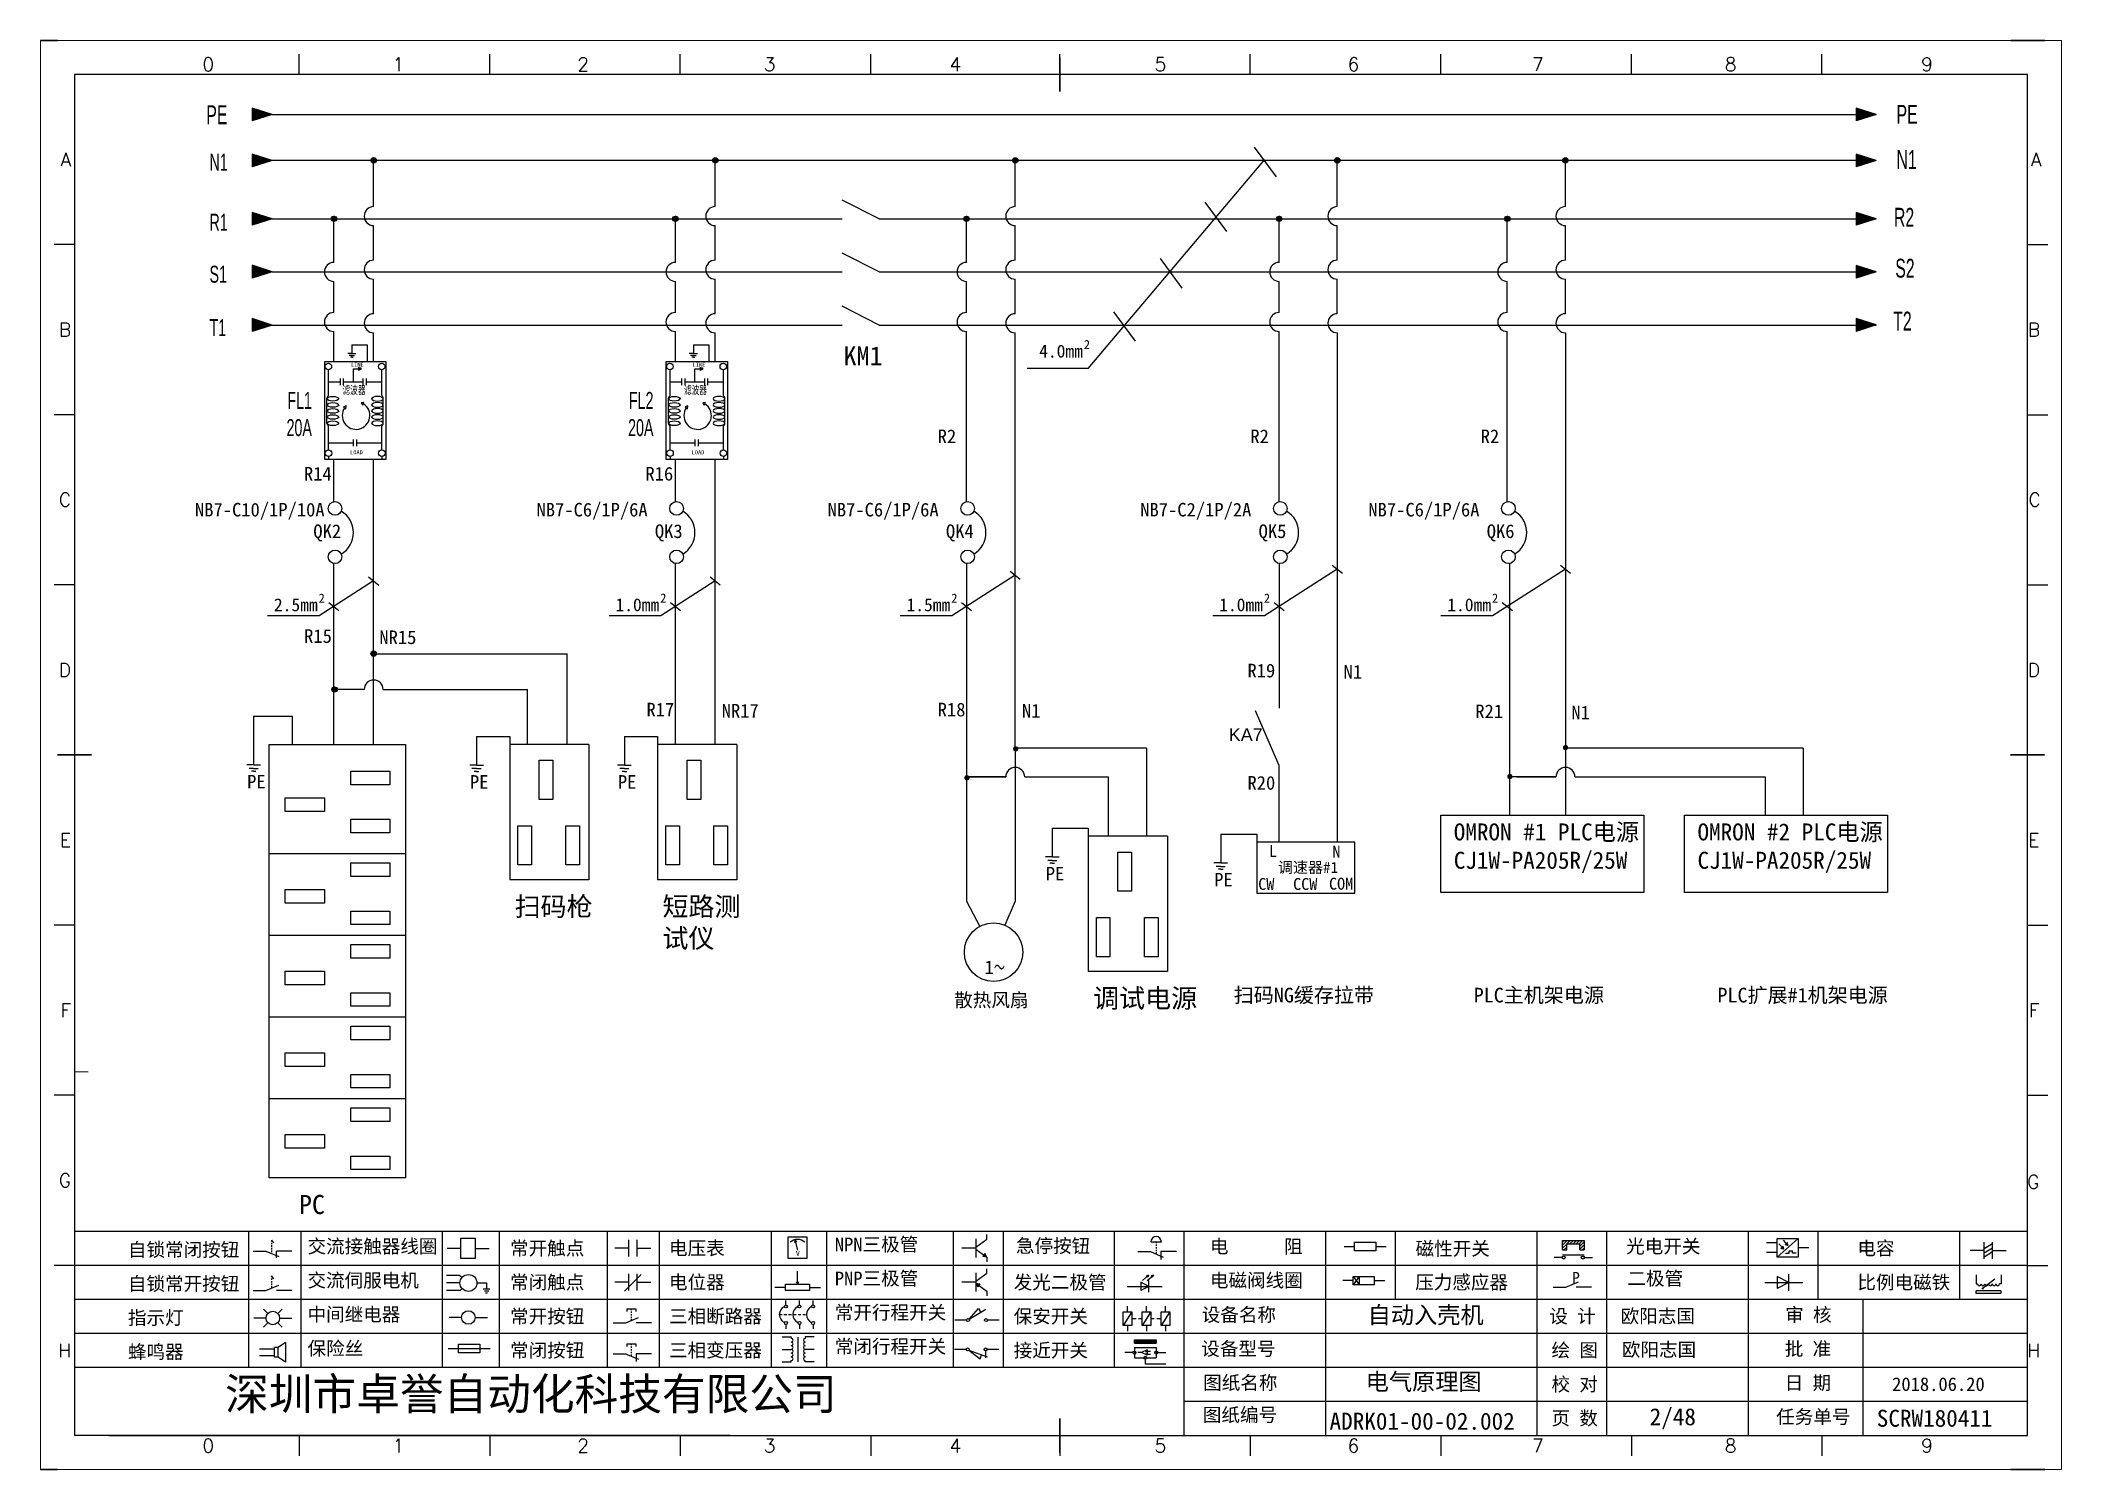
# Model space of a CAD drawing. Header units: millimetres. Extents: x 336 to 12810, y -1577 to 4105.
# Drawn here: x 6856.1 to 7153.1, y -58.4 to 151.6 of the extents above; entities that cross this region are included whole.
import ezdxf
from ezdxf.enums import TextEntityAlignment as Align

# ---------------------------------------------------------------- set-up
doc = ezdxf.new("R2010")
doc.units = ezdxf.units.MM
for name, color, linetype in [('0015LEVEL_0', 7, 'Continuous'), ('AE_BOR', 1, 'Continuous'), ('MISC', 2, 'Continuous'), ('SYMS', 7, 'Continuous'), ('主图', 7, 'Continuous')]:
    doc.layers.add(name, color=color, linetype=linetype)
doc.layers.add('元件', color=4, linetype='Continuous', lineweight=25)
doc.styles.get("Standard").update_dxf_attribs({"font": ''})
doc.styles.add('STYLE1', font='italic.shx', dxfattribs={"width": 0.68, "height": 3, "bigfont": 'xc00.shx'})
doc.styles.add('WD', font='romans.shx', dxfattribs={"width": 0.8, "bigfont": 'gbcbig.shx'})
doc.styles.add('工程字', font='')
doc.styles.add('样式 0', font='')
doc.styles.add('样式 8', font='arial.ttf', dxfattribs={"width": 0.6, "height": 2.5})
doc.styles.add('汉字', font='')
doc.styles.get('Standard').set_extended_font_data('SimSun')
doc.styles.get('工程字').set_extended_font_data('SimSun')
doc.styles.get('样式 0').set_extended_font_data('KaiTi_GB2312')
doc.styles.get('汉字').set_extended_font_data('新宋体')

msp = doc.modelspace()

# ---------------------------------------------------------------- texts
at = {"color": 0}
for s, p in [('4.0mm', (7002.887, 105.037)), ('2.5mm', (6890.44, 67.764)), ('1.0mm', (6940.631, 67.771)), ('1.5mm', (6983.398, 67.764)), ('1.0mm', (7029.343, 67.764)), ('1.0mm', (7062.863, 67.764))]:
    msp.add_text(s, height=1.89, dxfattribs=at).set_placement(p)
at = {"style": '汉字'}
for s, p in [('QK2', (6898.273, 79.521)), ('QK3', (6948.463, 79.521)), ('QK4', (6991.231, 79.521)), ('QK5', (7037.176, 79.521)), ('QK6', (7070.696, 79.521))]:
    msp.add_text(s, height=2, dxfattribs=at).set_placement(p, align=Align.MIDDLE_CENTER)
msp.add_text('2/48', height=2.5).set_placement((7092.595, -51.85))
at = {"color": 3, "attachment_point": 1, "style": '样式 8'}
for s, insert, char_height, width in [('N1', (6880.973, 134.998), 2.5, 4.96666), ('N1', (7128.874, 135.516), 2.772, 4.96666), ('R1', (6880.973, 126.169), 2.5, 4.96666), ('R2', (7128.499, 127.04), 2.772, 15.27425), ('S2', (7128.69, 119.556), 2.772, 19.43687), ('S1', (6880.973, 118.535), 2.5, 4.96666), ('T1', (6880.973, 110.691), 2.5, 4.96666), ('T2', (7128.385, 111.782), 2.772, 15.27425)]:
    msp.add_mtext(s, dxfattribs=dict(at, insert=insert, char_height=char_height, width=width))
at = {"color": 0, "attachment_point": 1}
for s, insert, char_height, width in [('2', (7009.448, 107.631), 1.35, 2.39904), ('2', (6897.001, 70.358), 1.35, 2.39904), ('2', (6947.192, 70.365), 1.35, 2.39904), ('2', (6989.959, 70.358), 1.35, 2.39904), ('2', (7035.904, 70.358), 1.35, 2.39904), ('2', (7069.424, 70.358), 1.35, 2.39904), ('PE', (6886.501, 43.718), 2, 5.69717), ('PE', (6919.244, 43.682), 2, 5.69717), ('PE', (6940.984, 43.682), 2, 5.69717), ('OMRON #1 PLC电源\\PCJ1W-PA205R/25W', (7063.809, 36.584), 2.5, 53.1264), ('OMRON #2 PLC电源\\PCJ1W-PA205R/25W', (7099.624, 36.584), 2.5, 53.1264), ('PE', (7003.86, 30.198), 2, 5.69717), ('调速器#1', (7037.974, 30.936), 1.62, 10.20198), ('PE', (7028.606, 29.319), 2, 5.69717), ('\\P1{\\W0.6;\\C256;～}', (6994.865, 19.775), 2, 4.96215), ('散热风扇', (6990.406, 11.638), 2, 11.77848), ('扫码NG缓存拉带', (7031.477, 12.437), 2.16, 24.24945), ('PLC主机架电源', (7066.747, 12.437), 2.16, 24.24945), ('PLC扩展#1机架电源', (7102.563, 12.437), 2.16, 26.58298)]:
    msp.add_mtext(s, dxfattribs=dict(at, insert=insert, char_height=char_height, width=width))
at = {"insert": (6974.151, 106.688), "char_height": 2.8, "width": 15.20009, "attachment_point": 1, "style": '工程字'}
msp.add_mtext('KM1', dxfattribs=at)
at = {"insert": (7030.747, 50.572), "char_height": 1.89, "width": 3.40278, "attachment_point": 1}
msp.add_mtext('{\\fArial|b0|i0|c0|p32;K\\fArial|b0|i0|c238|p32;A\\fArial|b0|i0|c0|p32;7}', dxfattribs=at)
at = {"attachment_point": 1}
for s, width, insert, char_height in [('自动入壳机', 22.80454, (7051.156, -34.389), 2.5), ('欧阳志国', 22.80454, (7088.339, -34.809), 2), ('欧阳志国', 22.80454, (7088.511, -39.725), 2), ('电气原理图', 22.80454, (7050.872, -44.198), 2.5), ('ADRK01-00-02.002', 32.99572, (7045.561, -49.998), 2.5), ('SCRW180411', 32.99572, (7125.972, -49.568), 2.5)]:
    msp.add_mtext_dynamic_manual_height_columns(s, width=width, gutter_width=12.5, heights=[0], dxfattribs=dict(at, insert=insert, char_height=char_height))
at = {"style": '样式 8', "width": 0.6}
for tag, p in [('FL1', (6896.022, 97.497)), ('FL2', (6946.213, 97.497)), ('20A', (6896.022, 93.497)), ('20A', (6946.213, 93.497))]:
    msp.add_attdef(tag, text='', height=2.5, dxfattribs=at).set_placement(p, align=Align.RIGHT)
at = {"layer": '0015LEVEL_0', "char_height": 1.18956, "attachment_point": 1, "style": 'STYLE1'}
for insert in [(6900.507, 100.853), (6950.697, 100.853)]:
    msp.add_mtext('{\\fSimSun|b0|i0|c134|p32;滤波器}', dxfattribs=dict(at, insert=insert))
at = {"layer": 'MISC', "char_height": 2.772, "width": 4.96666, "attachment_point": 1, "style": '样式 8'}
for insert in [(6880.51, 142.099), (7128.874, 142.169)]:
    msp.add_mtext('PE', dxfattribs=dict(at, insert=insert))
at = {"layer": 'MISC', "color": 0, "attachment_point": 1, "style": '样式 0'}
for s, insert, char_height, width in [('{\\fSimSun|b0|i0|c134|p2;LINE}', (6901.776, 104.3), 0.59478, 1.49196), ('{\\fSimSun|b0|i0|c134|p2;LINE}', (6951.966, 104.3), 0.59478, 1.49196), ('{\\fSimSun|b0|i0|c134|p2;LOAD}', (6901.636, 91.423), 0.59478, 1.49196), ('{\\fSimSun|b0|i0|c134|p2;LOAD}', (6951.826, 91.423), 0.59478, 1.49196), ('{\\fSimSun|b0|i0|c134|p2;NB7-C10/1P/10A}', (6878.841, 83.688), 2, 9.98661), ('{\\fSimSun|b0|i0|c134|p2;NB7-C6/1P/6A}', (6929.032, 83.688), 2, 9.98661), ('{\\fSimSun|b0|i0|c134|p2;NB7-C6/1P/6A}', (6971.799, 83.688), 2, 9.98661), ('{\\fSimSun|b0|i0|c134|p2;NB7-C2/1P/2A}', (7017.744, 83.688), 2, 9.98661), ('{\\fSimSun|b0|i0|c134|p2;NB7-C6/1P/6A}', (7051.264, 83.688), 2, 9.98661), ('扫码枪', (6925.799, 25.782), 2.8, 12.27277), ('短路测试仪', (6947.54, 25.782), 2.8, 12.27277), ('调试电源', (7010.821, 12.298), 2.8, 16.56425), ('PC', (6894.126, -18.012), 2.8, 12.27277)]:
    msp.add_mtext(s, dxfattribs=dict(at, insert=insert, char_height=char_height, width=width))
at = {"layer": 'MISC', "color": 3, "char_height": 2, "width": 5.01683, "attachment_point": 1, "style": '样式 0'}
for s, insert in [('R2', (6987.978, 94.466)), ('R2', (7033.923, 94.466)), ('R2', (7067.771, 94.466)), ('R14', (6894.844, 88.968)), ('R16', (6945.034, 88.968)), ('R15', (6894.877, 65.113)), ('NR15', (6905.932, 64.935)), ('R19', (7033.499, 60.045)), ('N1', (7047.616, 59.867)), ('R17', (6945.184, 54.314)), ('NR17', (6956.239, 54.136)), ('R18', (6987.978, 54.314)), ('N1', (7000.357, 54.136)), ('R21', (7066.977, 54.058)), ('N1', (7081.094, 53.88)), ('R20', (7033.499, 43.543))]:
    msp.add_mtext(s, dxfattribs=dict(at, insert=insert))
at = {"layer": '元件', "color": 0}
for s, height, p in [('L', 1.746, (7036.65, 31.665)), ('N', 1.746, (7045.975, 31.565)), ('CW', 1.7464, (7035.077, 26.813)), ('CCW', 1.7464, (7040.205, 26.813)), ('COM', 1.7464, (7045.479, 26.853))]:
    msp.add_text(s, height=height, dxfattribs=at).set_placement(p)

# ---------------------------------------------------------------- blocks, each defined once
blk = doc.blocks.new('WDDOT')
blk.add_hatch(color=256).paths.add_polyline_path([(0.5, 0, 1), (-0.5, 0, 1)])
blk.add_circle((0, 0), 0.5)
blk = doc.blocks.new('磁性开关')
at = {"linetype": 'ByBlock'}
h = blk.add_hatch(dxfattribs=at)
h.set_pattern_fill('ANSI31', color=256, scale=0.1, style=0)
h.paths.add_polyline_path([(-1910.88, -776.69), (-1910.88, -775.29), (-1907.69, -775.29), (-1907.69, -776.69), (-1908.31, -776.69), (-1908.31, -775.79), (-1910.25, -775.79), (-1910.25, -776.69)])
for p, q in [((-1910.91, -777.81), (-1912.09, -777.81)), ((-1910.88, -776.69), (-1910.88, -775.29)), ((-1910.88, -775.29), (-1907.69, -775.29)), ((-1910.88, -776.69), (-1910.25, -776.69)), ((-1910.88, -777.39), (-1907.69, -777.39)), ((-1910.25, -776.69), (-1910.25, -775.79)), ((-1910.25, -775.79), (-1908.31, -775.79)), ((-1908.31, -776.69), (-1908.31, -775.79)), ((-1908.31, -776.69), (-1907.69, -776.69)), ((-1907.69, -775.29), (-1907.69, -776.69)), ((-1907.66, -777.81), (-1906.48, -777.81))]:
    blk.add_line(p, q, dxfattribs=at)
for centre in [(-1910.68, -777.81), (-1907.88, -777.81)]:
    blk.add_circle(centre, 0.225, dxfattribs=at)
blk = doc.blocks.new('*U6')
at = {"linetype": 'ByBlock'}
for p, q in [((-1909.23, -780.45), (-1909.23, -780.67)), ((-1909.23, -780.45), (-1908.92, -780.84)), ((-1909.23, -780.84), (-1909.23, -781.05)), ((-1911.92, -782.07), (-1910.06, -782.07)), ((-1910.06, -782.07), (-1908.18, -782.88)), ((-1909.23, -781.23), (-1909.23, -781.44)), ((-1909.23, -781.61), (-1909.23, -781.83)), ((-1909.23, -782), (-1909.23, -782.21)), ((-1909.23, -782.38), (-1909.23, -782.43)), ((-1908.52, -783.07), (-1908.52, -782.07)), ((-1906.25, -782.07), (-1908.52, -782.07))]:
    blk.add_line(p, q, dxfattribs=at)
blk = doc.blocks.new('*U8')
at = {"linetype": 'ByBlock'}
for p, q in [((-1911.92, -792.89), (-1910.06, -792.89)), ((-1910.06, -792.89), (-1908.18, -792.08)), ((-1908.88, -791.17), (-1909.23, -790.71)), ((-1909.23, -790.71), (-1909.23, -790.92)), ((-1909.23, -791.09), (-1909.23, -791.31)), ((-1909.23, -791.48), (-1909.23, -791.69)), ((-1909.23, -791.86), (-1909.23, -792.08)), ((-1909.23, -792.25), (-1909.23, -792.47)), ((-1906.25, -792.89), (-1908.52, -792.89))]:
    blk.add_line(p, q, dxfattribs=at)
blk = doc.blocks.new('蜂鸣器')
at = {"linetype": 'ByBlock'}
for p, q in [((-1907.17, -795.53), (-1908.25, -796.26)), ((-1907.17, -795.53), (-1907.17, -798.41)), ((-1908.8, -796.48), (-1911.01, -796.48)), ((-1908.8, -797.46), (-1911.01, -797.46)), ((-1908.25, -796.26), (-1908.8, -796.26)), ((-1908.8, -797.68), (-1908.8, -796.26)), ((-1908.25, -797.68), (-1908.8, -797.68)), ((-1908.25, -797.68), (-1908.25, -796.26)), ((-1907.17, -798.41), (-1908.25, -797.68))]:
    blk.add_line(p, q, dxfattribs=at)
blk = doc.blocks.new('指示灯')
at = {"linetype": 'ByBlock'}
for p, q in [((-1854.25, -776.92), (-1856.06, -776.92)), ((-1854.62, -775.59), (-1853.97, -776.23)), ((-1854.62, -778.25), (-1853.97, -777.61)), ((-1851.9, -775.59), (-1852.54, -776.23)), ((-1851.9, -778.25), (-1852.54, -777.61)), ((-1852.26, -776.92), (-1850.45, -776.92))]:
    blk.add_line(p, q, dxfattribs=at)
blk.add_circle((-1853.26, -776.92), 0.992, dxfattribs=at)
blk = doc.blocks.new('光电开关')
at = {"linetype": 'ByBlock'}
h = blk.add_hatch(dxfattribs=at)
h.set_pattern_fill('ANSI31', color=256, scale=0.01, style=0)
h.set_pattern_definition([(45, (0.172267, 0), (-0.0224506403, 0.0224506403), [])])
h.paths.add_polyline_path([(-1882.44, -776.34), (-1882.5, -775.91), (-1882.68, -776.07)])
h.paths.add_polyline_path([(-1882.86, -776.23), (-1882.44, -776.34), (-1882.68, -776.07)])
h.paths.add_polyline_path([(-1883.05, -776.88), (-1883.11, -776.45), (-1883.29, -776.61)])
h.paths.add_polyline_path([(-1883.47, -776.77), (-1883.05, -776.88), (-1883.29, -776.61)])
for p, q in [((-1884.01, -775.96), (-1885.56, -775.96)), ((-1884.01, -777.39), (-1885.56, -777.39)), ((-1880.91, -775.3), (-1884.01, -778.05)), ((-1883.75, -776.09), (-1883.05, -776.88)), ((-1883.11, -776.45), (-1883.47, -776.77)), ((-1883.05, -776.88), (-1883.47, -776.77)), ((-1883.14, -775.55), (-1882.44, -776.34)), ((-1883.05, -776.88), (-1883.11, -776.45)), ((-1882.5, -775.91), (-1882.86, -776.23)), ((-1882.44, -776.34), (-1882.86, -776.23)), ((-1882.78, -777.47), (-1882.23, -777.47)), ((-1882.44, -776.34), (-1882.5, -775.91)), ((-1882.23, -777.47), (-1882.23, -777.14)), ((-1882.23, -777.14), (-1881.78, -777.14)), ((-1881.78, -777.47), (-1881.78, -777.14)), ((-1881.23, -777.47), (-1881.78, -777.47)), ((-1879.37, -776.67), (-1880.91, -776.67))]:
    blk.add_line(p, q, dxfattribs=at)
blk.add_lwpolyline([(-1884.01, -775.3), (-1880.91, -775.3), (-1880.91, -778.05), (-1884.01, -778.05)], close=True, dxfattribs=at)
blk = doc.blocks.new('交流接触器线圈')
at = {"linetype": 'ByBlock'}
for p, q in [((-1880.82, -781.77), (-1882.87, -781.77)), ((-1878.72, -781.77), (-1876.67, -781.77))]:
    blk.add_line(p, q, dxfattribs=at)
blk.add_lwpolyline([(-1880.82, -780.28), (-1878.72, -780.28), (-1878.72, -783.26), (-1880.82, -783.26)], close=True, dxfattribs=at)
blk = doc.blocks.new('交流伺服电机')
at = {"linetype": 'ByBlock'}
for p, q in [((-1880.97, -785.75), (-1882.94, -785.75)), ((-1880.97, -786.85), (-1882.94, -786.85)), ((-1880.97, -785.75), (-1880.65, -786.03)), ((-1878.49, -786.85), (-1877.07, -786.85)), ((-1877.07, -786.85), (-1877.07, -787.72)), ((-1880.97, -787.94), (-1882.94, -787.94)), ((-1880.97, -787.94), (-1880.65, -787.67)), ((-1877.54, -787.72), (-1876.59, -787.72)), ((-1877.38, -788.01), (-1876.75, -788.01)), ((-1877.23, -788.29), (-1876.9, -788.29))]:
    blk.add_line(p, q, dxfattribs=at)
blk.add_circle((-1879.73, -786.85), 1.24, dxfattribs=at)
blk = doc.blocks.new('中间继电器')
at = {"linetype": 'ByBlock'}
for p, q in [((-1880.72, -791.92), (-1882.54, -791.92)), ((-1878.74, -791.92), (-1876.92, -791.92))]:
    blk.add_line(p, q, dxfattribs=at)
blk.add_circle((-1879.73, -791.92), 0.992, dxfattribs=at)
blk = doc.blocks.new('保险丝')
at = {"linetype": 'ByBlock'}
blk.add_line((-1882.72, -796.49), (-1876.55, -796.49), dxfattribs=at)
blk.add_lwpolyline([(-1881.2, -795.86), (-1878.06, -795.86), (-1878.06, -797.12), (-1881.2, -797.12)], close=True, dxfattribs=at)
blk = doc.blocks.new('常开按钮')
at = {"linetype": 'ByBlock'}
for p, q in [((-1910.06, -787.73), (-1908.18, -786.93)), ((-1909.9, -785.68), (-1908.56, -785.68)), ((-1909.9, -785.68), (-1909.9, -786.07)), ((-1909.23, -785.68), (-1909.23, -785.89)), ((-1909.23, -786.06), (-1909.23, -786.28)), ((-1909.23, -786.45), (-1909.23, -786.67)), ((-1909.23, -786.84), (-1909.23, -787.05)), ((-1908.56, -785.68), (-1908.56, -786.07)), ((-1911.92, -787.73), (-1910.06, -787.73)), ((-1909.23, -787.22), (-1909.23, -787.38)), ((-1906.25, -787.73), (-1908.52, -787.73))]:
    blk.add_line(p, q, dxfattribs=at)
blk = doc.blocks.new('常开触点')
at = {"linetype": 'ByBlock'}
for p, q in [((-1853.82, -782.99), (-1853.82, -780.56)), ((-1852.6, -782.99), (-1852.6, -780.56)), ((-1853.82, -781.77), (-1855.88, -781.77)), ((-1852.6, -781.77), (-1850.55, -781.77))]:
    blk.add_line(p, q, dxfattribs=at)
blk = doc.blocks.new('常闭触点')
at = {"linetype": 'ByBlock'}
for p, q in [((-1853.82, -786.77), (-1855.88, -786.77)), ((-1852.01, -785.66), (-1854.43, -788.1)), ((-1853.82, -787.99), (-1853.82, -785.56)), ((-1852.6, -787.99), (-1852.6, -785.56)), ((-1852.6, -786.77), (-1850.55, -786.77))]:
    blk.add_line(p, q, dxfattribs=at)
blk = doc.blocks.new('常闭按钮')
at = {"linetype": 'ByBlock'}
for p, q in [((-1856.13, -792.28), (-1854.28, -792.28)), ((-1854.28, -792.28), (-1852.4, -793.09)), ((-1854.11, -790.83), (-1852.77, -790.83)), ((-1854.11, -790.83), (-1854.11, -791.22)), ((-1853.44, -790.83), (-1853.44, -791.04)), ((-1853.44, -791.21), (-1853.44, -791.43)), ((-1853.44, -791.6), (-1853.44, -791.82)), ((-1853.44, -791.99), (-1853.44, -792.2)), ((-1853.44, -792.37), (-1853.44, -792.53)), ((-1852.77, -790.83), (-1852.77, -791.22)), ((-1850.47, -792.28), (-1852.73, -792.28)), ((-1852.73, -792.28), (-1852.73, -793.43))]:
    blk.add_line(p, q, dxfattribs=at)
blk = doc.blocks.new('电磁阀线圈')
at = {"linetype": 'ByBlock'}
for p, q in [((-1854.61, -795.92), (-1853.75, -797.16)), ((-1853.75, -795.92), (-1854.61, -797.16)), ((-1853.75, -795.92), (-1853.75, -797.16)), ((-1854.61, -796.54), (-1856.17, -796.54)), ((-1851.53, -796.54), (-1849.97, -796.54))]:
    blk.add_line(p, q, dxfattribs=at)
blk.add_lwpolyline([(-1854.61, -795.92), (-1851.53, -795.92), (-1851.53, -797.16), (-1854.61, -797.16)], close=True, dxfattribs=at)
blk = doc.blocks.new('电压表')
at = {"linetype": 'ByBlock'}
for p, q in [((-1814.84, -780.75), (-1814.91, -781.13)), ((-1814.6, -781.05), (-1814.91, -781.13)), ((-1814.84, -780.75), (-1814.46, -782.26)), ((-1814.84, -780.75), (-1814.6, -781.05))]:
    blk.add_line(p, q, dxfattribs=at)
blk.add_lwpolyline([(-1815.84, -780.34), (-1813.07, -780.34), (-1813.07, -783.49), (-1815.84, -783.49)], close=True, dxfattribs=at)
blk.add_arc((-1814.46, -782.26), 1.56, 46.8313, 133.1687, dxfattribs=at)
at = {"linetype": 'ByBlock', "insert": (-1814.7, -782.39), "char_height": 0.75, "width": 0.6768, "attachment_point": 1}
blk.add_mtext('V', dxfattribs=at)
blk = doc.blocks.new('电位器')
at = {"linetype": 'ByBlock'}
for p, q in [((-1814.45, -787.3), (-1814.62, -786.96)), ((-1814.62, -786.96), (-1814.27, -786.96)), ((-1814.45, -787.3), (-1814.45, -785.39)), ((-1814.45, -787.3), (-1814.27, -786.96)), ((-1816.21, -787.75), (-1817.79, -787.75)), ((-1812.68, -787.75), (-1811.1, -787.75))]:
    blk.add_line(p, q, dxfattribs=at)
blk.add_lwpolyline([(-1816.21, -787.3), (-1812.68, -787.3), (-1812.68, -788.2), (-1816.21, -788.2)], close=True, dxfattribs=at)
blk = doc.blocks.new('三相断路器')
at = {"linetype": 'ByBlock'}
for p, q in [((-1816.17, -790.33), (-1816.17, -789.7)), ((-1814.17, -790.33), (-1814.17, -789.7)), ((-1812.18, -790.33), (-1812.18, -789.7)), ((-1817.14, -791.74), (-1816.72, -791.74)), ((-1816.45, -791.74), (-1816.03, -791.74)), ((-1815.76, -791.74), (-1815.34, -791.74)), ((-1815.07, -791.74), (-1814.65, -791.74)), ((-1814.38, -791.74), (-1813.96, -791.74)), ((-1813.69, -791.74), (-1813.27, -791.74)), ((-1816.17, -793.19), (-1816.17, -793.83)), ((-1814.17, -793.19), (-1814.17, -793.83)), ((-1812.18, -793.19), (-1812.18, -793.83))]:
    blk.add_line(p, q, dxfattribs=at)
for centre in [(-1816.17, -790.55), (-1816.17, -792.98), (-1814.17, -790.55), (-1814.17, -792.98), (-1812.18, -790.55), (-1812.18, -792.98)]:
    blk.add_circle(centre, 0.219, dxfattribs=at)
for centre in [(-1815.81, -791.74), (-1813.82, -791.74), (-1811.83, -791.74)]:
    blk.add_arc(centre, 1.32, 115.5791, 244.4209, dxfattribs=at)
blk = doc.blocks.new('三相变压器')
at = {"linetype": 'ByBlock'}
for p, q in [((-1816.69, -795.03), (-1815.37, -795.03)), ((-1815.37, -795.03), (-1815.37, -795.24)), ((-1814.34, -798.7), (-1814.34, -795.04)), ((-1812, -795.03), (-1813.32, -795.03)), ((-1813.32, -795.03), (-1813.32, -795.24)), ((-1816.69, -796.87), (-1815.37, -796.87)), ((-1816.69, -798.71), (-1815.37, -798.71)), ((-1815.37, -798.71), (-1815.37, -798.5)), ((-1812, -796.87), (-1813.32, -796.87)), ((-1813.32, -798.71), (-1813.32, -798.5)), ((-1812, -798.71), (-1813.32, -798.71))]:
    blk.add_line(p, q, dxfattribs=at)
for centre, start, end in [((-1815.37, -795.51), 270, 90), ((-1815.37, -796.06), 270, 90), ((-1813.32, -795.51), 90, 270), ((-1813.32, -796.06), 90, 270), ((-1815.37, -796.6), 270, 90), ((-1815.37, -797.14), 270, 90), ((-1815.37, -797.68), 270, 90), ((-1815.37, -798.23), 270, 90), ((-1813.32, -796.6), 90, 270), ((-1813.32, -797.14), 90, 270), ((-1813.32, -797.68), 90, 270), ((-1813.32, -798.23), 90, 270)]:
    blk.add_arc(centre, 0.271, start, end, dxfattribs=at)
blk = doc.blocks.new('压力感应器')
at = {"linetype": 'ByBlock'}
for p, q in [((-1817.44, -777.73), (-1815.59, -777.73)), ((-1815.59, -777.73), (-1813.71, -776.93)), ((-1811.78, -777.73), (-1814.05, -777.73))]:
    blk.add_line(p, q, dxfattribs=at)
at = {"linetype": 'ByBlock', "insert": (-1814.65, -775.48), "char_height": 1.68, "width": 1.2242, "attachment_point": 1}
blk.add_mtext('{\\fNSimSun|b0|i0|c134|p49;P}', dxfattribs=at)
blk = doc.blocks.new('二极管')
at = {"linetype": 'ByBlock'}
for p, q in [((-1787.52, -776.77), (-1781.92, -776.77)), ((-1783.97, -776.77), (-1785.69, -775.9)), ((-1785.69, -775.9), (-1785.69, -777.65)), ((-1783.97, -776.77), (-1785.69, -777.65)), ((-1783.97, -777.99), (-1783.97, -775.56))]:
    blk.add_line(p, q, dxfattribs=at)
blk = doc.blocks.new('NPN三极管')
at = {"linetype": 'ByBlock'}
for p, q in [((-1785.73, -780.61), (-1785.73, -783.32)), ((-1785.73, -781.82), (-1784.15, -780.66)), ((-1784.15, -780.66), (-1784.15, -779.98)), ((-1785.73, -781.97), (-1787.81, -781.97)), ((-1785.73, -782.11), (-1784.15, -783.27)), ((-1784.41, -782.73), (-1784.74, -783.18)), ((-1784.15, -783.27), (-1784.74, -783.18)), ((-1784.15, -783.27), (-1784.41, -782.73)), ((-1784.15, -783.27), (-1784.15, -783.96))]:
    blk.add_line(p, q, dxfattribs=at)
blk = doc.blocks.new('PNP三极管')
at = {"linetype": 'ByBlock'}
for p, q in [((-1784.9, -786.74), (-1786.98, -786.74)), ((-1784.9, -785.38), (-1784.9, -788.09)), ((-1784.9, -786.59), (-1783.32, -785.43)), ((-1784.9, -786.88), (-1783.32, -788.04)), ((-1784.9, -786.88), (-1784.31, -786.97)), ((-1784.9, -786.88), (-1784.64, -787.42)), ((-1784.31, -786.97), (-1784.64, -787.42)), ((-1783.32, -785.43), (-1783.32, -784.75)), ((-1783.32, -788.04), (-1783.32, -788.73))]:
    blk.add_line(p, q, dxfattribs=at)
blk = doc.blocks.new('常开行程开关')
at = {"linetype": 'ByBlock'}
for p, q in [((-1786.29, -792.3), (-1788.01, -792.3)), ((-1785.89, -792.17), (-1784.52, -790.62)), ((-1785.89, -792.17), (-1783.43, -790.72)), ((-1784.52, -790.62), (-1784.19, -791.17)), ((-1781.48, -792.3), (-1783.21, -792.3))]:
    blk.add_line(p, q, dxfattribs=at)
for centre in [(-1786.07, -792.3), (-1783.42, -792.3)]:
    blk.add_circle(centre, 0.219, dxfattribs=at)
blk = doc.blocks.new('常闭行程开关')
at = {"linetype": 'ByBlock'}
for p, q in [((-1786.34, -796.62), (-1788.07, -796.62)), ((-1785.93, -796.72), (-1783.25, -797.7)), ((-1785.93, -796.72), (-1784.3, -798)), ((-1784.3, -798), (-1784.08, -797.4)), ((-1783.48, -796.84), (-1783.48, -797.85)), ((-1781.54, -796.62), (-1783.26, -796.62))]:
    blk.add_line(p, q, dxfattribs=at)
for centre in [(-1786.12, -796.62), (-1783.48, -796.62)]:
    blk.add_circle(centre, 0.219, dxfattribs=at)
blk = doc.blocks.new('电容')
at = {"linetype": 'ByBlock'}
for p, q in [((-1756.08, -782.99), (-1756.08, -780.56)), ((-1754.86, -780.79), (-1756.08, -781.55)), ((-1754.86, -782.99), (-1754.86, -780.56)), ((-1756.08, -781.77), (-1758.13, -781.77)), ((-1754.86, -781.44), (-1756.08, -782.2)), ((-1754.86, -781.99), (-1756.08, -782.75)), ((-1754.86, -781.77), (-1752.81, -781.77))]:
    blk.add_line(p, q, dxfattribs=at)
blk = doc.blocks.new('发光二极管')
at = {"linetype": 'ByBlock'}
for p, q in [((-1758.01, -786.77), (-1752.89, -786.77)), ((-1754.84, -786.77), (-1756.04, -786.16)), ((-1756.04, -786.16), (-1756.04, -787.39)), ((-1754.84, -786.77), (-1756.04, -787.39)), ((-1755.78, -785.92), (-1754.89, -785.14)), ((-1754.89, -785.14), (-1755.2, -785.22)), ((-1755.2, -785.22), (-1755.01, -785.43)), ((-1755.08, -785.92), (-1754.18, -785.14)), ((-1754.89, -785.14), (-1755.01, -785.43)), ((-1754.84, -787.63), (-1754.84, -785.92)), ((-1754.18, -785.14), (-1754.49, -785.22)), ((-1754.49, -785.22), (-1754.31, -785.43)), ((-1754.18, -785.14), (-1754.31, -785.43))]:
    blk.add_line(p, q, dxfattribs=at)
blk = doc.blocks.new('比例电磁阀')
at = {"linetype": 'ByBlock'}
for p, q in [((-1757.26, -775.38), (-1757.26, -776.71)), ((-1757.26, -776.71), (-1757.05, -776.71)), ((-1753.6, -777.73), (-1757.25, -777.73)), ((-1757.25, -778.13), (-1757.25, -777.73)), ((-1753.6, -778.13), (-1757.25, -778.13)), ((-1754.5, -775.98), (-1756.35, -777.44)), ((-1756.35, -777.44), (-1756.25, -777.25)), ((-1756.35, -777.44), (-1756.15, -777.38)), ((-1756.15, -777.38), (-1756.25, -777.25)), ((-1753.58, -776.71), (-1753.8, -776.71)), ((-1753.6, -777.73), (-1753.6, -778.13)), ((-1753.58, -775.38), (-1753.58, -776.71))]:
    blk.add_line(p, q, dxfattribs=at)
for centre in [(-1756.78, -776.71), (-1756.24, -776.71), (-1755.7, -776.71), (-1755.15, -776.71), (-1754.61, -776.71), (-1754.07, -776.71)]:
    blk.add_arc(centre, 0.271, 180, 0, dxfattribs=at)
blk = doc.blocks.new('保安开关')
at = {"linetype": 'ByBlock'}
for p, q in [((-1757.96, -790.79), (-1757.96, -789.97)), ((-1755.17, -790.79), (-1755.17, -789.97)), ((-1752.39, -790.79), (-1752.39, -789.97)), ((-1757.33, -790.79), (-1758.6, -792.81)), ((-1757.96, -792.81), (-1757.96, -793.62)), ((-1757.33, -791.8), (-1756.72, -791.8)), ((-1756.35, -791.8), (-1755.89, -791.8)), ((-1754.54, -790.79), (-1755.81, -792.81)), ((-1755.17, -792.81), (-1755.17, -793.62)), ((-1754.52, -791.8), (-1754.06, -791.8)), ((-1753.69, -791.8), (-1753.08, -791.8)), ((-1751.75, -790.79), (-1753.02, -792.81)), ((-1752.39, -792.81), (-1752.39, -793.62))]:
    blk.add_line(p, q, dxfattribs=at)
for points in [[(-1758.6, -790.79), (-1757.33, -790.79), (-1757.33, -792.81), (-1758.6, -792.81)], [(-1755.81, -790.79), (-1754.54, -790.79), (-1754.54, -792.81), (-1755.81, -792.81)], [(-1753.02, -790.79), (-1751.75, -790.79), (-1751.75, -792.81), (-1753.02, -792.81)]]:
    blk.add_lwpolyline(points, close=True, dxfattribs=at)
blk = doc.blocks.new('接近开关')
at = {"linetype": 'ByBlock'}
h = blk.add_hatch(dxfattribs=at)
h.set_pattern_fill('ANSI31', color=256, scale=0.01, style=0)
h.set_pattern_definition([(45, (-89.131516, -30.795668), (-0.0224506403, 0.0224506403), [])])
h.paths.add_polyline_path([(-1516.96, -1123.35), (-1516.96, -1122.85), (-1513.76, -1122.85), (-1513.76, -1123.35)])
for p, q in [((-1517.18, -1124.71), (-1518.36, -1124.71)), ((-1516.96, -1123.35), (-1516.96, -1122.85)), ((-1516.96, -1122.85), (-1513.76, -1122.85)), ((-1516.96, -1123.35), (-1513.76, -1123.35)), ((-1516.96, -1123.95), (-1513.76, -1123.95)), ((-1516.96, -1123.95), (-1516.96, -1125.47)), ((-1516.96, -1125.47), (-1513.76, -1125.47)), ((-1515.91, -1124.71), (-1516.45, -1124.71)), ((-1515.11, -1124.31), (-1515.91, -1124.71)), ((-1515.11, -1125.11), (-1515.91, -1124.71)), ((-1515.33, -1124.53), (-1515.17, -1124.53)), ((-1515.33, -1124.88), (-1515.17, -1124.88)), ((-1515.25, -1124.45), (-1515.25, -1124.61)), ((-1515.11, -1124.31), (-1515.11, -1125.11)), ((-1515.11, -1124.48), (-1514.58, -1124.48)), ((-1515.11, -1124.94), (-1514.58, -1124.94)), ((-1513.76, -1122.85), (-1513.76, -1123.35)), ((-1513.76, -1123.95), (-1513.76, -1125.47)), ((-1513.54, -1124.71), (-1512.36, -1124.71)), ((-1515.36, -1125.69), (-1515.36, -1126.36)), ((-1515.36, -1126.36), (-1512.36, -1126.36))]:
    blk.add_line(p, q, dxfattribs=at)
for centre in [(-1516.96, -1124.71), (-1515.36, -1125.47), (-1513.76, -1124.71)]:
    blk.add_circle(centre, 0.225, dxfattribs=at)
blk = doc.blocks.new('电阻')
at = {"linetype": 'ByBlock'}
for p, q in [((-3.09, 0), (-1.57, 0)), ((1.57, 0), (3.09, 0))]:
    blk.add_line(p, q, dxfattribs=at)
blk.add_lwpolyline([(-1.57, 0.63), (1.57, 0.63), (1.57, -0.63), (-1.57, -0.63)], close=True, dxfattribs=at)
blk = doc.blocks.new('急停按钮')
at = {"linetype": 'ByBlock'}
for p, q in [((-1.86, 0), (0, 0)), ((0, 0), (1.88, -0.81)), ((0.06, 1.45), (1.61, 1.45)), ((0.83, 1.45), (0.83, 1.24)), ((0.83, 1.07), (0.83, 0.85)), ((0.83, 0.68), (0.83, 0.47)), ((0.83, 0.29), (0.83, 0.08)), ((3.81, 0), (1.54, 0)), ((1.54, 0), (1.54, -1.15)), ((0.83, -0.09), (0.83, -0.24))]:
    blk.add_line(p, q, dxfattribs=at)
blk.add_arc((0.83, 1.45), 0.774, 0, 180)
blk = doc.blocks.new('电控横A4')
for p, q in [((292, -5), (5, -5)), ((5, -5), (5, -205)), ((292, -205), (292, -5)), ((10.03, -205), (289.53, -205)), ((130.8, -205), (190.75, -205)), ((190.75, -205), (259.54, -205))]:
    blk.add_line(p, q)
at = {"lineweight": 9, "ltscale": 0.1}
for p, q in [((5, -151.57), (7, -151.57)), ((101.34, -205), (130.8, -205)), ((129.44, -205), (129.44, -205)), ((129.44, -205), (129.44, -205)), ((129.44, -205), (129.44, -205)), ((129.44, -205), (129.44, -205))]:
    blk.add_line(p, q, dxfattribs=at)
at = {"linetype": 'ByBlock'}
for p, q in [((292, -175), (5, -175)), ((292, -180), (5, -180)), ((292, -185), (5, -185)), ((292, -190), (5, -190)), ((292, -195), (5, -195)), ((292, -200), (168.03, -200))]:
    blk.add_line(p, q, dxfattribs=at)
at = {"color": 0, "lineweight": -2}
for p, q in [((30.58, -175), (30.58, -195)), ((38.26, -175), (38.26, -195)), ((59.05, -175), (59.05, -195)), ((67.4, -175), (67.4, -195)), ((83.26, -175), (83.26, -195)), ((90.91, -175), (90.91, -195)), ((107.4, -175), (107.4, -195)), ((115.5, -175), (115.5, -195)), ((134.12, -175), (134.12, -195)), ((141.48, -175), (141.48, -195)), ((157.79, -175), (157.79, -195)), ((168.03, -175), (168.03, -204.92)), ((188.84, -175), (188.84, -185)), ((199.08, -175), (199.08, -185)), ((219.89, -175), (219.89, -185)), ((230.12, -175), (230.12, -185)), ((250.93, -175), (250.93, -185)), ((261.17, -175), (261.17, -185)), ((281.98, -175), (281.98, -185)), ((188.84, -185), (188.84, -204.92)), ((219.89, -185), (219.89, -205)), ((230.12, -185), (230.12, -205)), ((250.93, -185), (250.93, -205)), ((267.79, -185), (267.79, -205))]:
    blk.add_line(p, q, dxfattribs=at)
at = {"color": 0, "ltscale": 2}
for p, q in [((292, -205), (292, -183.55)), ((101.34, -205), (5, -205)), ((259.54, -205), (289.53, -205)), ((259.54, -205), (292, -205))]:
    blk.add_line(p, q, dxfattribs=at)
at = {"layer": 'AE_BOR', "lineweight": 30}
for p, q in [((2.53, 0), (0, 0)), ((294.53, 0), (289.53, 0)), ((0, -210), (2.53, -210)), ((294.53, -210), (289.53, -210))]:
    blk.add_line(p, q, dxfattribs=at)
at = {"layer": 'AE_BOR', "color": 1, "lineweight": 15}
for p, q in [((0, 0), (297, 0)), ((0, -210), (0, 0)), ((297, 0), (297, -210)), ((297, -210), (0, -210))]:
    blk.add_line(p, q, dxfattribs=at)
at = {"layer": 'AE_BOR'}
for p, q in [((38.03, -5), (38.03, -2)), ((66.03, -5), (66.03, -2)), ((94.03, -5), (94.03, -2)), ((122.03, -5), (122.03, -2)), ((149.78, -5), (149.78, -2)), ((177.78, -5), (177.78, -2)), ((205.78, -5), (205.78, -2)), ((233.78, -5), (233.78, -2)), ((261.78, -5), (261.78, -2)), ((5, -30), (2, -30)), ((292, -30), (295, -30)), ((5, -55), (2, -55)), ((292, -55), (295, -55)), ((5, -80), (2, -80)), ((292, -80), (295, -80)), ((5, -130), (2, -130)), ((292, -130), (295, -130)), ((5, -155), (2, -155)), ((292, -155), (295, -155)), ((5, -180), (2, -180)), ((292, -180), (295, -180)), ((38.03, -205), (38.03, -208)), ((66.03, -205), (66.03, -208)), ((94.03, -205), (94.03, -208)), ((122.03, -205), (122.03, -208)), ((149.78, -205), (149.78, -208)), ((177.78, -205), (177.78, -208)), ((205.78, -205), (205.78, -208)), ((233.78, -205), (233.78, -208)), ((261.78, -205), (261.78, -208))]:
    blk.add_line(p, q, dxfattribs=at)
at = {"layer": 'AE_BOR', "color": 2, "lineweight": 30}
for p, q in [((149.78, -7.5), (149.78, -2.5)), ((2.5, -105), (7.5, -105)), ((289.5, -105), (294.5, -105)), ((149.78, -202.5), (149.78, -207.5)), ((149.78, -205), (149.78, -207.5))]:
    blk.add_line(p, q, dxfattribs=at)
at = {"linetype": 'ByBlock'}
for name, p in [('*U6', (1943.19, 604.18)), ('交流接触器线圈', (1942.62, 604.27)), ('常开触点', (1940.27, 604.3)), ('电压表', (1925.71, 604.52)), ('NPN三极管', (1923.2, 604.5)), ('磁性开关', (2134.53, 598.96)), ('光电开关', (2139.22, 599.27)), ('电容', (2041.69, 603.98)), ('电位器', (1925.71, 604.52)), ('PNP三极管', (1922.37, 604.27)), ('压力感应器', (2039.72, 594.52)), ('*U8', (1943.19, 609.18)), ('交流伺服电机', (1942.62, 604.27)), ('常闭触点', (1940.27, 604.3)), ('发光二极管', (1917.72, 603.69)), ('电磁阀线圈', (2047.53, 614.3)), ('二极管', (2040.91, 594.27)), ('比例电磁阀', (2041.69, 593.98)), ('指示灯', (1887.41, 589.18)), ('中间继电器', (1942.62, 604.27)), ('常开按钮', (1996.06, 599.3)), ('三相断路器', (1925.71, 604.52)), ('常开行程开关', (1922.37, 604.27)), ('保安开关', (1917.72, 603.98)), ('蜂鸣器', (1943.19, 604.18)), ('保险丝', (1942.62, 604.27)), ('常闭按钮', (1940.27, 599.3)), ('三相变压器', (1925.71, 604.52)), ('常闭行程开关', (1922.37, 604.27)), ('接近开关', (1677.72, 931.9))]:
    blk.add_blockref(name, p, dxfattribs=at)
for name, p in [('急停按钮', (163.12, -177.98)), ('电阻', (194.66, -177.22))]:
    blk.add_blockref(name, p)
at = {"char_height": 2, "attachment_point": 1, "style": '汉字'}
for s, insert in [('{\\fKaiTi_GB2312|b0|i0|c134|p49;自锁常闭按钮}', (12.86, -176.69)), ('{\\fKaiTi_GB2312|b0|i0|c134|p49;交流接触器线圈}', (39.25, -176.19)), ('{\\fKaiTi_GB2312|b0|i0|c134|p49;常开触点}', (69.01, -176.48)), ('{\\fKaiTi_GB2312|b0|i0|c134|p49;电压表}', (92.37, -176.47)), ('{\\fKaiTi_GB2312|b0|i0|c134|p49;NPN三极管}', (116.73, -175.91)), ('{\\fKaiTi_GB2312|b0|i0|c134|p49;急停按钮}', (143.35, -176.12)), ('{\\fKaiTi_GB2312|b0|i0|c134|p49;电      阻}', (171.86, -176.19)), ('{\\fKaiTi_GB2312|b0|i0|c134|p49;磁性开关}', (202.07, -176.53)), ('{\\fKaiTi_GB2312|b0|i0|c134|p49;光电开关}', (233.02, -176.19)), ('{\\fKaiTi_GB2312|b0|i0|c134|p49;电容}', (267, -176.48)), ('{\\fKaiTi_GB2312|b0|i0|c134|p49;交流伺服电机}', (39.25, -181.19)), ('{\\fKaiTi_GB2312|b0|i0|c134|p49;电位器}', (92.37, -181.47)), ('{\\fKaiTi_GB2312|b0|i0|c134|p49;PNP三极管}', (116.73, -180.91)), ('{\\fKaiTi_GB2312|b0|i0|c134|p49;电磁阀线圈}', (171.86, -181.19)), ('{\\fKaiTi_GB2312|b0|i0|c134|p49;压力感应器}', (202.02, -181.47)), ('{\\fKaiTi_GB2312|b0|i0|c134|p49;二极管}', (233.2, -180.91)), ('{\\fKaiTi_GB2312|b0|i0|c134|p49;自锁常开按钮}', (12.86, -181.69)), ('{\\fKaiTi_GB2312|b0|i0|c134|p49;常闭触点}', (69.01, -181.48)), ('{\\fKaiTi_GB2312|b0|i0|c134|p49;发光二极管}', (143.02, -181.48)), ('{\\fKaiTi_GB2312|b0|i0|c134|p49;比例电磁铁}', (267, -181.48)), ('{\\fKaiTi_GB2312|b0|i0|c134|p49;指示灯}', (12.86, -186.69)), ('{\\fKaiTi_GB2312|b0|i0|c134|p49;中间继电器}', (39.25, -186.19)), ('{\\fKaiTi_GB2312|b0|i0|c134|p49;常开按钮}', (69.01, -186.48)), ('{\\fKaiTi_GB2312|b0|i0|c134|p49;三相断路器}', (92.37, -186.47)), ('{\\fKaiTi_GB2312|b0|i0|c134|p49;常开行程开关}', (116.73, -185.91)), ('{\\fKaiTi_GB2312|b0|i0|c134|p49;保安开关}', (143.02, -186.48)), ('设备名称', (170.65, -186.24)), ('{\\fKaiTi_GB2312|b0|i0|c134|p0;设 计}', (221.72, -186.46)), ('{\\fKaiTi_GB2312|b0|i0|c134|p0;审 核}', (256.39, -186.25)), ('{\\fKaiTi_GB2312|b0|i0|c134|p49;蜂鸣器}', (12.86, -191.69)), ('{\\fKaiTi_GB2312|b0|i0|c134|p49;保险丝}', (39.25, -191.19)), ('{\\fKaiTi_GB2312|b0|i0|c134|p49;常闭按钮}', (69.01, -191.48)), ('{\\fKaiTi_GB2312|b0|i0|c134|p49;三相变压器}', (92.37, -191.47)), ('{\\fKaiTi_GB2312|b0|i0|c134|p49;常闭行程开关}', (116.73, -190.91)), ('{\\fKaiTi_GB2312|b0|i0|c134|p49;接近开关}', (143.02, -191.48)), ('设备型号', (170.58, -191.24)), ('{\\fKaiTi_GB2312|b0|i0|c134|p0;绘 图}', (222.05, -191.46)), ('{\\fKaiTi_GB2312|b0|i0|c134|p0;批 准}', (256.32, -191.25)), ('图纸名称', (170.86, -196.24)), ('{\\fKaiTi_GB2312|b0|i0|c134|p0;日 期}', (256.32, -196.25)), ('{\\fKaiTi_GB2312|b0|i0|c134|p0;校 对}', (222.05, -196.46)), ('图纸编号', (170.81, -200.96)), ('{\\fKaiTi_GB2312|b0|i0|c134|p0;页 数}', (222.05, -201.46)), ('任务单号', (255.06, -201.25))]:
    blk.add_mtext(s, dxfattribs=dict(at, insert=insert))
at = {"color": 0, "lineweight": -2, "insert": (27.14, -196.53), "char_height": 4.7064, "width": 96.1138, "attachment_point": 1}
blk.add_mtext('深圳市卓誉自动化科技有限公司', dxfattribs=at)
at = {"insert": (272.1, -196.45), "char_height": 2, "width": 60.2542, "attachment_point": 1}
blk.add_mtext('{\\fKaiTi_GB2312|b0|i0|c134|p49;2018.06.20}', dxfattribs=at)
at = {"layer": 'AE_BOR', "style": 'WD'}
for s, p in [('0', (24.67, -4.5)), ('1', (52.6, -4.5)), ('2', (79.75, -4.5)), ('3', (107.15, -4.5)), ('4', (134.45, -4.5)), ('5', (164.59, -4.5)), ('6', (192.94, -4.5)), ('7', (220.04, -4.5)), ('8', (248.37, -4.5)), ('9', (277.23, -4.5)), ('0', (24.67, -207.5)), ('1', (52.6, -207.5)), ('2', (79.75, -207.5)), ('3', (107.15, -207.5)), ('4', (134.45, -207.5)), ('5', (164.59, -207.5)), ('6', (192.94, -207.5)), ('7', (220.04, -207.5)), ('8', (248.37, -207.5)), ('9', (277.23, -207.5))]:
    blk.add_text(s, height=2, dxfattribs=at).set_placement(p, align=Align.CENTER)
for s, p in [('A', (4.5, -17.5)), ('A', (294.03, -17.5)), ('B', (4.5, -42.5)), ('B', (293.84, -42.5)), ('C', (4.5, -67.5)), ('C', (293.93, -67.5)), ('D', (4.5, -92.5)), ('D', (293.84, -92.5)), ('E', (4.5, -117.5)), ('E', (293.74, -117.5)), ('F', (4.5, -142.5)), ('F', (293.74, -142.5)), ('F', (293.74, -142.5)), ('G', (4.5, -167.5)), ('G', (293.74, -167.72)), ('H', (4.5, -192.5)), ('H', (293.84, -192.5))]:
    blk.add_text(s, height=2, dxfattribs=at).set_placement(p, align=Align.MIDDLE_RIGHT)

# ---------------------------------------------------------------- hatches: boundary and pattern name
for points in [[(6887.257, 133.044), (6887.257, 134.915), (6890.175, 133.98)], [(6905.488, 134.034, 1), (6904.702, 134.034, 1)], [(6955.678, 134.034, 1), (6954.892, 134.034, 1)], [(6999.767, 134.034, 1), (6998.981, 134.034, 1)], [(7047.094, 134.034, 1), (7046.307, 134.034, 1)], [(7080.614, 134.034, 1), (7079.828, 134.034, 1)], [(7122.961, 134.919), (7125.879, 133.984), (7122.961, 133.048)], [(6887.257, 126.349), (6890.175, 125.414), (6887.257, 124.479)], [(6899.647, 125.418, 1), (6898.861, 125.418, 1)], [(6949.838, 125.418, 1), (6949.051, 125.418, 1)], [(6992.605, 125.418, 1), (6991.819, 125.418, 1)], [(7038.55, 125.418, 1), (7037.763, 125.418, 1)], [(7072.07, 125.418, 1), (7071.284, 125.418, 1)], [(7122.961, 124.483), (7122.961, 126.353), (7125.879, 125.418)], [(6887.257, 118.591), (6890.175, 117.656), (6887.257, 116.721)], [(7122.961, 118.557), (7125.879, 117.622), (7122.961, 116.686)], [(6887.257, 110.757), (6890.175, 109.821), (6887.257, 108.886)], [(7122.961, 110.761), (7125.879, 109.825), (7122.961, 108.89)], [(6905.488, 61.514, 1), (6904.702, 61.514, 1)], [(6899.742, 56.264, 1), (6898.955, 56.264, 1)]]:
    msp.add_hatch(color=256).paths.add_polyline_path(points)
h = msp.add_hatch(color=256)
edge = h.paths.add_edge_path()
edge.add_arc((6999.434, 47.532), 0.393, 0, 360)
h = msp.add_hatch(color=256)
edge = h.paths.add_edge_path()
edge.add_arc((7080.24, 47.72), 0.393, 0, 360)
h = msp.add_hatch(color=256)
edge = h.paths.add_edge_path()
edge.add_arc((6992.271, 43.287), 0.393, 0, 360)
h = msp.add_hatch(color=256)
edge = h.paths.add_edge_path()
edge.add_arc((7072.062, 43.467), 0.393, 0, 360)
at = {"layer": 'MISC'}
for points in [[(6887.257, 141.679), (6890.175, 140.744), (6887.257, 139.809)], [(7122.961, 141.683), (7125.879, 140.748), (7122.961, 139.813)]]:
    msp.add_hatch(color=256, dxfattribs=at).paths.add_polyline_path(points)

# ---------------------------------------------------------------- linework, layer by layer
for p, q in [((6887.257, 134.915), (6887.257, 133.044)), ((6890.175, 133.98), (6887.257, 134.915)), ((6890.175, 133.98), (6887.257, 133.044)), ((7122.961, 134.919), (7122.961, 133.048)), ((7125.879, 133.984), (7122.961, 134.919)), ((7125.879, 133.984), (7122.961, 133.048)), ((6979.396, 125.414), (6973.942, 128.164)), ((6887.257, 126.349), (6887.257, 124.479)), ((6890.175, 125.414), (6887.257, 126.349)), ((6890.175, 125.414), (6887.257, 124.479)), ((6890.175, 125.418), (6921.268, 125.418)), ((6921.268, 125.418), (6973.942, 125.418)), ((6979.388, 125.418), (7125.879, 125.418)), ((7122.961, 126.353), (7122.961, 124.483)), ((7125.879, 125.418), (7122.961, 126.353)), ((7125.879, 125.418), (7122.961, 124.483)), ((6979.396, 117.618), (6973.942, 120.367)), ((6887.257, 118.591), (6887.257, 116.721)), ((6890.175, 117.656), (6887.257, 118.591)), ((6890.175, 117.656), (6887.257, 116.721)), ((6890.175, 117.656), (6921.261, 117.656)), ((6921.261, 117.656), (6973.942, 117.656)), ((6979.396, 117.618), (7125.772, 117.656)), ((7122.961, 118.557), (7122.961, 116.686)), ((7125.879, 117.622), (7122.961, 118.557)), ((7125.879, 117.622), (7122.961, 116.686)), ((6887.257, 110.757), (6887.257, 108.886)), ((6890.175, 109.821), (6887.257, 110.757)), ((6979.396, 109.821), (6973.942, 112.571)), ((7122.961, 110.761), (7122.961, 108.89)), ((7125.879, 109.825), (7122.961, 110.761)), ((6890.175, 109.821), (6887.257, 108.886)), ((6890.175, 109.821), (6921.26, 109.821)), ((6899.254, 104.472), (6899.254, 108.871)), ((6905.095, 104.472), (6905.095, 108.681)), ((6921.26, 109.821), (6973.942, 109.821)), ((6949.444, 104.472), (6949.444, 108.871)), ((6955.285, 104.472), (6955.285, 108.681)), ((6979.396, 109.821), (7125.866, 109.821)), ((6992.212, 90.06), (6992.212, 108.871)), ((6999.374, 47.657), (6999.374, 108.681)), ((7038.156, 90.06), (7038.156, 108.871)), ((7046.701, 108.681), (7046.701, 33.826)), ((7071.677, 90.06), (7071.677, 108.871)), ((7080.221, 108.681), (7080.221, 37.8)), ((7125.879, 109.825), (7122.961, 108.89)), ((6898.458, 90.51), (6898.458, 90.06)), ((6899.254, 83.852), (6899.254, 90.06)), ((6905.095, 48.189), (6905.095, 90.06)), ((6906.293, 90.51), (6906.293, 90.06)), ((6948.648, 90.51), (6948.648, 90.06)), ((6949.444, 83.852), (6949.444, 90.06)), ((6955.285, 75.104), (6955.285, 90.06)), ((6956.483, 90.51), (6956.483, 90.06)), ((6992.212, 83.852), (6992.212, 90.06)), ((7038.156, 83.852), (7038.156, 90.06)), ((7071.677, 83.852), (7071.677, 90.06)), ((6899.254, 48.189), (6899.254, 74.775)), ((6949.444, 48.189), (6949.444, 74.77)), ((6955.285, 48.189), (6955.285, 75.104)), ((6992.212, 74.77), (6992.212, 43.413)), ((6905.095, 72.212), (6897.098, 67.088)), ((6955.285, 72.219), (6947.289, 67.095)), ((6999.374, 73.059), (6990.056, 67.088)), ((7046.701, 73.944), (7036.001, 67.088)), ((7080.221, 73.944), (7069.521, 67.088)), ((6897.098, 67.088), (6889.503, 67.088)), ((6947.289, 67.095), (6939.693, 67.095)), ((6990.056, 67.088), (6982.461, 67.088)), ((7036.001, 67.088), (7028.405, 67.088)), ((7069.521, 67.088), (7061.926, 67.088)), ((6905.095, 61.514), (6933.545, 61.514)), ((6933.545, 48.189), (6933.545, 61.514)), ((6903.701, 56.264), (6899.349, 56.264)), ((6906.489, 56.264), (6927.704, 56.264)), ((6927.704, 48.189), (6927.704, 56.264)), ((6925.083, 48.189), (6925.083, 28.316)), ((6936.723, 48.189), (6925.083, 48.189)), ((6936.723, 48.189), (6936.723, 28.316)), ((6958.464, 48.189), (6946.823, 48.189)), ((6946.823, 48.189), (6946.823, 28.316)), ((6958.464, 48.189), (6958.464, 28.316)), ((7018.656, 47.657), (6999.374, 47.657)), ((7018.656, 47.657), (7018.656, 34.705)), ((7115.166, 47.657), (7080.221, 47.657)), ((7115.166, 47.657), (7115.166, 37.8)), ((6992.212, 43.413), (6992.212, 35.049)), ((6992.212, 43.413), (6997.98, 43.413)), ((6997.98, 43.413), (6992.212, 43.413)), ((7000.768, 43.413), (7013.037, 43.413)), ((7013.037, 43.413), (7013.037, 34.705)), ((7078.827, 43.413), (7072.002, 43.413)), ((7073.059, 43.413), (7078.827, 43.413)), ((7081.615, 43.413), (7109.547, 43.413)), ((7109.547, 43.413), (7109.547, 37.8)), ((7010.104, 34.705), (7010.104, 14.831)), ((7021.744, 34.705), (7010.104, 34.705)), ((7021.744, 34.705), (7021.744, 14.831)), ((6889.783, 32.161), (6909.657, 32.161)), ((6936.723, 28.316), (6925.083, 28.316)), ((6958.464, 28.316), (6946.823, 28.316)), ((6992.212, 25.174), (6994.179, 21.458)), ((6999.374, 25.174), (6997.864, 21.615)), ((6889.783, 20.161), (6909.657, 20.161)), ((7021.744, 14.831), (7010.104, 14.831)), ((6889.783, 8.161), (6909.657, 8.161)), ((6889.783, -3.839), (6909.657, -3.839))]:
    msp.add_line(p, q)
at = {"color": 0}
for p, q in [((7125.879, 133.984), (6890.175, 133.984)), ((7034.501, 135.939), (7037.691, 131.614)), ((7027.237, 127.87), (7030.428, 123.546)), ((7020.687, 119.574), (7023.877, 115.25)), ((7013.817, 111.756), (7017.007, 107.432)), ((7038.156, 74.77), (7038.155, 53.509)), ((7072.004, 74.77), (7072.002, 37.8)), ((6999.374, 47.657), (6999.374, 25.174)), ((7038.097, 45.213), (7038.097, 33.826)), ((6992.212, 35.049), (6992.212, 25.174))]:
    msp.add_line(p, q, dxfattribs=at)
at = {"color": 0, "ltscale": 2}
for p, q in [((6905.095, 127.22), (6905.095, 134.234)), ((6955.285, 127.22), (6955.285, 134.234)), ((6999.374, 127.22), (6999.374, 134.234)), ((7046.701, 127.22), (7046.701, 134.234)), ((7080.221, 127.22), (7080.221, 134.234)), ((6899.297, 125.561), (6898.903, 125.561)), ((6899.254, 119.016), (6899.254, 125.418)), ((6949.487, 125.561), (6949.094, 125.561)), ((6949.444, 119.016), (6949.444, 125.418)), ((6992.254, 125.561), (6991.861, 125.561)), ((6992.212, 119.016), (6992.212, 125.418)), ((7038.199, 125.561), (7037.806, 125.561)), ((7038.156, 119.016), (7038.156, 125.418)), ((7071.719, 125.561), (7071.326, 125.561)), ((7071.677, 119.016), (7071.677, 125.418)), ((6905.095, 119.345), (6905.095, 124.431)), ((6955.285, 119.345), (6955.285, 124.431)), ((6999.374, 119.345), (6999.374, 124.431)), ((7046.701, 119.345), (7046.701, 124.431)), ((7080.221, 119.345), (7080.221, 124.431)), ((6899.254, 111.659), (6899.254, 116.227)), ((6905.095, 111.47), (6905.095, 116.556)), ((6949.444, 111.659), (6949.444, 116.227)), ((6955.285, 111.47), (6955.285, 116.556)), ((6992.212, 111.659), (6992.212, 116.227)), ((6999.374, 111.47), (6999.374, 116.556)), ((7038.156, 111.659), (7038.156, 116.227)), ((7046.701, 111.47), (7046.701, 116.556)), ((7071.677, 111.659), (7071.677, 116.227)), ((7080.221, 111.47), (7080.221, 116.556)), ((6905.095, 61.514), (6904.702, 61.514)), ((6899.349, 56.264), (6898.955, 56.264))]:
    msp.add_line(p, q, dxfattribs=at)
at = {"color": 2}
for p, q in [((6901.882, 106.922), (6901.882, 105.649)), ((6901.882, 106.922), (6904.141, 106.922)), ((6904.141, 106.922), (6904.141, 104.472)), ((6952.072, 106.922), (6954.332, 106.922)), ((6952.072, 106.922), (6952.072, 105.649)), ((6954.332, 106.922), (6954.332, 104.472)), ((6901.882, 105.649), (6901.287, 105.649)), ((6901.882, 105.342), (6901.485, 105.342)), ((6901.882, 105.098), (6901.68, 105.098)), ((6901.882, 105.342), (6902.278, 105.342)), ((6901.882, 105.098), (6902.084, 105.098)), ((6901.891, 105.644), (6902.486, 105.644)), ((6952.072, 105.649), (6951.477, 105.649)), ((6952.072, 105.342), (6951.676, 105.342)), ((6952.072, 105.098), (6951.87, 105.098)), ((6952.072, 105.342), (6952.468, 105.342)), ((6952.072, 105.098), (6952.274, 105.098)), ((6952.081, 105.644), (6952.676, 105.644)), ((6887.461, 52.345), (6887.461, 45.19)), ((6887.461, 52.345), (6893.121, 52.345)), ((6893.121, 52.345), (6893.121, 48.225)), ((6920.204, 49.348), (6925.083, 49.348)), ((6920.204, 49.348), (6920.204, 45.154)), ((6925.083, 49.348), (6925.083, 48.189)), ((6941.944, 49.348), (6946.823, 49.348)), ((6941.944, 49.348), (6941.944, 45.154)), ((6946.823, 49.348), (6946.823, 48.189)), ((6887.461, 45.19), (6886.461, 45.19)), ((6887.461, 44.674), (6886.795, 44.674)), ((6887.461, 44.674), (6888.127, 44.674)), ((6887.476, 45.181), (6888.476, 45.181)), ((6920.204, 45.154), (6919.204, 45.154)), ((6920.204, 44.638), (6919.538, 44.638)), ((6920.204, 44.638), (6920.87, 44.638)), ((6920.219, 45.145), (6921.219, 45.145)), ((6941.944, 45.154), (6940.944, 45.154)), ((6941.944, 44.638), (6941.278, 44.638)), ((6941.944, 44.638), (6942.61, 44.638)), ((6941.959, 45.145), (6942.959, 45.145)), ((6887.461, 44.263), (6887.121, 44.263)), ((6887.461, 44.263), (6887.8, 44.263)), ((6920.204, 44.227), (6919.864, 44.227)), ((6920.204, 44.227), (6920.543, 44.227)), ((6941.944, 44.227), (6941.604, 44.227)), ((6941.944, 44.227), (6942.284, 44.227)), ((7004.82, 35.864), (7004.82, 31.67)), ((7004.82, 35.864), (7010.104, 35.864)), ((7010.104, 35.864), (7010.104, 34.705)), ((7029.566, 34.985), (7034.85, 34.985)), ((7029.566, 34.985), (7029.566, 30.791)), ((7034.85, 34.985), (7034.85, 33.826)), ((7004.82, 31.67), (7003.82, 31.67)), ((7004.82, 31.153), (7004.153, 31.153)), ((7004.82, 30.743), (7004.48, 30.743)), ((7004.82, 31.153), (7005.486, 31.153)), ((7004.82, 30.743), (7005.159, 30.743)), ((7004.835, 31.66), (7005.835, 31.66)), ((7029.566, 30.791), (7028.566, 30.791)), ((7029.566, 30.274), (7028.9, 30.274)), ((7029.566, 29.864), (7029.226, 29.864)), ((7029.566, 30.274), (7030.232, 30.274)), ((7029.566, 29.864), (7029.906, 29.864)), ((7029.581, 30.781), (7030.581, 30.781))]:
    msp.add_line(p, q, dxfattribs=at)
for points in [[(6897.908, 104.472), (6906.892, 104.472), (6906.892, 90.06), (6897.908, 90.06)], [(6948.098, 104.472), (6957.082, 104.472), (6957.082, 90.06), (6948.098, 90.06)], [(6909.762, -15.479), (6889.731, -15.479), (6889.731, 48.189), (6909.762, 48.189)], [(6929.431, 45.856), (6931.432, 45.856), (6931.432, 40.112), (6929.431, 40.112)], [(6951.171, 45.856), (6953.172, 45.856), (6953.172, 40.112), (6951.171, 40.112)], [(6901.749, 42.255), (6901.749, 44.256), (6907.493, 44.256), (6907.493, 42.255)], [(6892.116, 38.353), (6892.116, 40.353), (6897.86, 40.353), (6897.86, 38.353)], [(6901.749, 35.196), (6901.749, 37.197), (6907.493, 37.197), (6907.493, 35.196)], [(6926.274, 36.223), (6928.275, 36.223), (6928.275, 30.479), (6926.274, 30.479)], [(6933.333, 36.223), (6935.334, 36.223), (6935.334, 30.479), (6933.333, 30.479)], [(6948.015, 36.223), (6950.015, 36.223), (6950.015, 30.479), (6948.015, 30.479)], [(6955.074, 36.223), (6957.074, 36.223), (6957.074, 30.479), (6955.074, 30.479)], [(7061.895, 37.8), (7091.734, 37.8), (7091.734, 26.425), (7061.895, 26.425)], [(7097.711, 37.8), (7127.549, 37.8), (7127.549, 26.425), (7097.711, 26.425)], [(6901.749, 28.771), (6901.749, 30.772), (6907.493, 30.772), (6907.493, 28.771)], [(7014.452, 32.372), (7016.453, 32.372), (7016.453, 26.628), (7014.452, 26.628)], [(6892.116, 24.869), (6892.116, 26.87), (6897.86, 26.87), (6897.86, 24.869)], [(6901.749, 21.712), (6901.749, 23.713), (6907.493, 23.713), (6907.493, 21.712)], [(7011.295, 22.739), (7013.296, 22.739), (7013.296, 16.995), (7011.295, 16.995)], [(7018.354, 22.739), (7020.355, 22.739), (7020.355, 16.995), (7018.354, 16.995)], [(6901.749, 16.771), (6901.749, 18.772), (6907.493, 18.772), (6907.493, 16.771)], [(6892.116, 12.869), (6892.116, 14.87), (6897.86, 14.87), (6897.86, 12.869)], [(6901.749, 9.712), (6901.749, 11.713), (6907.493, 11.713), (6907.493, 9.712)], [(6901.749, 4.771), (6901.749, 6.772), (6907.493, 6.772), (6907.493, 4.771)], [(6892.116, 0.869), (6892.116, 2.87), (6897.86, 2.87), (6897.86, 0.869)], [(6901.749, -2.288), (6901.749, -0.287), (6907.493, -0.287), (6907.493, -2.288)], [(6901.749, -7.229), (6901.749, -5.228), (6907.493, -5.228), (6907.493, -7.229)], [(6892.116, -11.131), (6892.116, -9.13), (6897.86, -9.13), (6897.86, -11.131)], [(6901.749, -14.288), (6901.749, -12.287), (6907.493, -12.287), (6907.493, -14.288)]]:
    msp.add_lwpolyline(points, close=True)
at = {"color": 0}
msp.add_lwpolyline([(7034.85, 33.826), (7034.85, 26.312), (7049.263, 26.312), (7049.263, 33.826)], close=True, dxfattribs=at)
for centre, radius in [((6905.095, 134.034), 0.393), ((6955.285, 134.034), 0.393), ((6999.374, 134.034), 0.393), ((7046.701, 134.034), 0.393), ((7080.221, 134.034), 0.393), ((6899.254, 125.418), 0.393), ((6949.444, 125.418), 0.393), ((6992.212, 125.418), 0.393), ((7038.156, 125.418), 0.393), ((7071.677, 125.418), 0.393), ((6899.418, 82.866), 1), ((6949.608, 82.866), 1), ((6992.375, 82.866), 1), ((7038.32, 82.866), 1), ((7071.841, 82.866), 1), ((6899.418, 75.756), 1), ((6949.608, 75.756), 1), ((6992.375, 75.756), 1), ((7038.32, 75.756), 1), ((7071.841, 75.756), 1), ((6905.095, 61.514), 0.393), ((6899.349, 56.264), 0.393)]:
    msp.add_circle(centre, radius)
msp.add_circle((6996.187, 17.665), 4.292, dxfattribs=at)
at = {"color": 0, "ltscale": 2}
for centre, start, end in [((6905.095, 125.825), 90, 270), ((6955.285, 125.825), 90, 270), ((6999.374, 125.825), 90, 270), ((7046.701, 125.825), 90, 270), ((7080.221, 125.825), 90, 270), ((6899.254, 117.622), 90, 270), ((6905.095, 117.95), 90, 270), ((6949.444, 117.622), 90, 270), ((6955.285, 117.95), 90, 270), ((6992.212, 117.622), 90, 270), ((6999.374, 117.95), 90, 270), ((7038.156, 117.622), 90, 270), ((7046.701, 117.95), 90, 270), ((7071.677, 117.622), 90, 270), ((7080.221, 117.95), 90, 270), ((6899.254, 110.265), 90, 270), ((6905.095, 110.075), 90, 270), ((6949.444, 110.265), 90, 270), ((6955.285, 110.075), 90, 270), ((6992.212, 110.265), 90, 270), ((6999.374, 110.075), 90, 270), ((7038.156, 110.265), 90, 270), ((7046.701, 110.075), 90, 270), ((7071.677, 110.265), 90, 270), ((7080.221, 110.075), 90, 270), ((6905.095, 56.264), 0, 180), ((6999.374, 43.413), 0, 180), ((7080.221, 43.413), 0, 180)]:
    msp.add_arc(centre, 1.394, start, end, dxfattribs=at)
for centre in [(6898.425, 79.311), (6948.615, 79.311), (6991.382, 79.311), (7037.327, 79.311), (7070.848, 79.311)]:
    msp.add_arc(centre, 3.691, 301.18201, 58.81799)
at = {"layer": '0015LEVEL_0'}
for p, q in [((6898.458, 99.459), (6898.458, 103.242)), ((6898.458, 101.483), (6900.199, 101.483)), ((6900.199, 101), (6900.199, 101.966)), ((6900.68, 101), (6900.68, 101.966)), ((6900.68, 101.483), (6903.552, 101.483)), ((6902.116, 101.483), (6902.116, 103.393)), ((6902.116, 103.393), (6902.938, 103.393)), ((6902.938, 103.136), (6902.938, 103.65)), ((6903.059, 103.185), (6903.059, 103.601)), ((6903.168, 103.229), (6903.168, 103.558)), ((6903.277, 103.272), (6903.277, 103.514)), ((6903.552, 101), (6903.552, 101.966)), ((6904.033, 101), (6904.033, 101.966)), ((6904.033, 101.483), (6906.293, 101.483)), ((6906.293, 99.459), (6906.293, 103.242)), ((6948.648, 99.459), (6948.648, 103.242)), ((6948.648, 101.483), (6950.389, 101.483)), ((6950.389, 101), (6950.389, 101.966)), ((6950.871, 101), (6950.871, 101.966)), ((6950.871, 101.483), (6953.742, 101.483)), ((6952.306, 103.393), (6953.128, 103.393)), ((6952.306, 101.483), (6952.306, 103.393)), ((6953.128, 103.136), (6953.128, 103.65)), ((6953.249, 103.185), (6953.249, 103.601)), ((6953.358, 103.229), (6953.358, 103.558)), ((6953.467, 103.272), (6953.467, 103.514)), ((6953.742, 101), (6953.742, 101.966)), ((6954.224, 101), (6954.224, 101.966)), ((6954.224, 101.483), (6956.483, 101.483)), ((6956.483, 99.459), (6956.483, 103.242)), ((6898.237, 95.388), (6898.237, 99.063)), ((6906.513, 95.388), (6906.513, 99.063)), ((6948.427, 95.388), (6948.427, 99.063)), ((6956.704, 95.388), (6956.704, 99.063)), ((6898.458, 91.461), (6898.458, 94.991)), ((6898.458, 92.507), (6902.134, 92.507)), ((6902.134, 92.024), (6902.134, 92.99)), ((6902.616, 92.024), (6902.616, 92.99)), ((6902.616, 92.507), (6906.293, 92.507)), ((6906.293, 91.461), (6906.293, 94.991)), ((6948.648, 91.461), (6948.648, 94.991)), ((6948.648, 92.507), (6952.325, 92.507)), ((6952.325, 92.024), (6952.325, 92.99)), ((6952.806, 92.024), (6952.806, 92.99)), ((6952.806, 92.507), (6956.483, 92.507)), ((6956.483, 91.461), (6956.483, 94.991))]:
    msp.add_line(p, q, dxfattribs=at)
for points in [[(6903.258, 98.389), (6903.493, 98.043), (6903.675, 98.419)], [(6953.448, 98.389), (6953.683, 98.043), (6953.865, 98.419)], [(6901.067, 97.933), (6900.677, 97.785), (6901.001, 97.521)], [(6951.258, 97.933), (6950.867, 97.785), (6951.191, 97.521)]]:
    msp.add_lwpolyline(points, close=True, dxfattribs=at)
for centre in [(6898.44, 103.718), (6906.275, 103.718), (6948.63, 103.718), (6956.465, 103.718), (6898.458, 90.986), (6906.293, 90.986), (6948.648, 90.986), (6956.483, 90.986)]:
    msp.add_circle(centre, 0.476, dxfattribs=at)
for centre, radius, start, end in [((6898.703, 99.063), 0.466, 121.74768, 180), ((6902.513, 96.513), 2.025, 145.73827, 58.06616), ((6906.047, 99.063), 0.466, 0, 58.25232), ((6948.893, 99.063), 0.466, 121.74768, 180), ((6952.703, 96.513), 2.025, 145.73827, 58.06616), ((6956.238, 99.063), 0.466, 0, 58.25232), ((6898.703, 95.388), 0.466, 180, 238.25232), ((6906.047, 95.388), 0.466, 301.74768, 0), ((6948.893, 95.388), 0.466, 180, 238.25232), ((6956.238, 95.388), 0.466, 301.74768, 0)]:
    msp.add_arc(centre, radius, start, end, dxfattribs=at)
for centre in [(6899.096, 98.986), (6899.096, 98.079), (6949.286, 98.986), (6949.286, 98.079), (6899.096, 97.199), (6899.096, 96.306), (6899.096, 95.388), (6949.286, 97.199), (6949.286, 96.306), (6949.286, 95.388)]:
    msp.add_ellipse(centre, major_axis=(0.858, 0), ratio=0.3930796, dxfattribs=at)
at = {"layer": '0015LEVEL_0', "extrusion": (0, 0, -1)}
for centre in [(6905.655, 98.986), (6905.655, 98.079), (6955.845, 98.986), (6955.845, 98.079), (6905.655, 97.199), (6905.655, 96.306), (6905.655, 95.388), (6955.845, 97.199), (6955.845, 96.306), (6955.845, 95.388)]:
    msp.add_ellipse(centre, major_axis=(-0.858, 0), ratio=0.3930796, dxfattribs=at)
at = {"layer": 'MISC'}
for p, q in [((6887.257, 141.679), (6887.257, 139.809)), ((6890.175, 140.744), (6887.257, 141.679)), ((6890.175, 140.744), (6887.257, 139.809)), ((6890.175, 140.748), (7125.879, 140.748)), ((7122.961, 141.683), (7122.961, 139.813)), ((7125.879, 140.748), (7122.961, 141.683)), ((7125.879, 140.748), (7122.961, 139.813))]:
    msp.add_line(p, q, dxfattribs=at)
at = {"layer": '主图'}
for p, q in [((7010.09, 103.42), (7036.06, 134.122)), ((7010.09, 103.42), (7001.127, 103.42)), ((7045.962, 74.539), (7047.439, 73.349)), ((7079.482, 74.539), (7080.96, 73.349)), ((6904.359, 72.805), (6905.836, 71.615)), ((6954.53, 72.827), (6956.007, 71.637)), ((6998.635, 73.654), (7000.113, 72.464)), ((6898.52, 69.049), (6899.998, 67.858)), ((6948.691, 69.071), (6950.169, 67.881)), ((6991.478, 69.049), (6992.955, 67.858)), ((7037.422, 69.049), (7038.9, 67.858)), ((7070.943, 69.049), (7072.42, 67.858)), ((7038.098, 45.177), (7034.69, 53.15))]:
    msp.add_line(p, q, dxfattribs=at)

# ---------------------------------------------------------------- block references
msp.add_blockref('电控横A4', (6856.127, 151.639))
at = {"layer": 'SYMS', "xscale": 0.5, "yscale": 0.5, "zscale": 0.5}
for p in [(6899.297, 125.561), (6949.487, 125.561), (6992.254, 125.561), (7038.199, 125.561), (7071.719, 125.561), (6905.095, 61.514), (6899.349, 56.264)]:
    msp.add_blockref('WDDOT', p, dxfattribs=at)

msp.set_redraw_order([(e.dxf.handle, doc.entitydb.next_handle()) for e in msp.query("TEXT MTEXT ATTDEF DIMENSION ARC_DIMENSION")])  # texts and dimensions are drawn at this point

doc.saveas('drawing.dxf')
